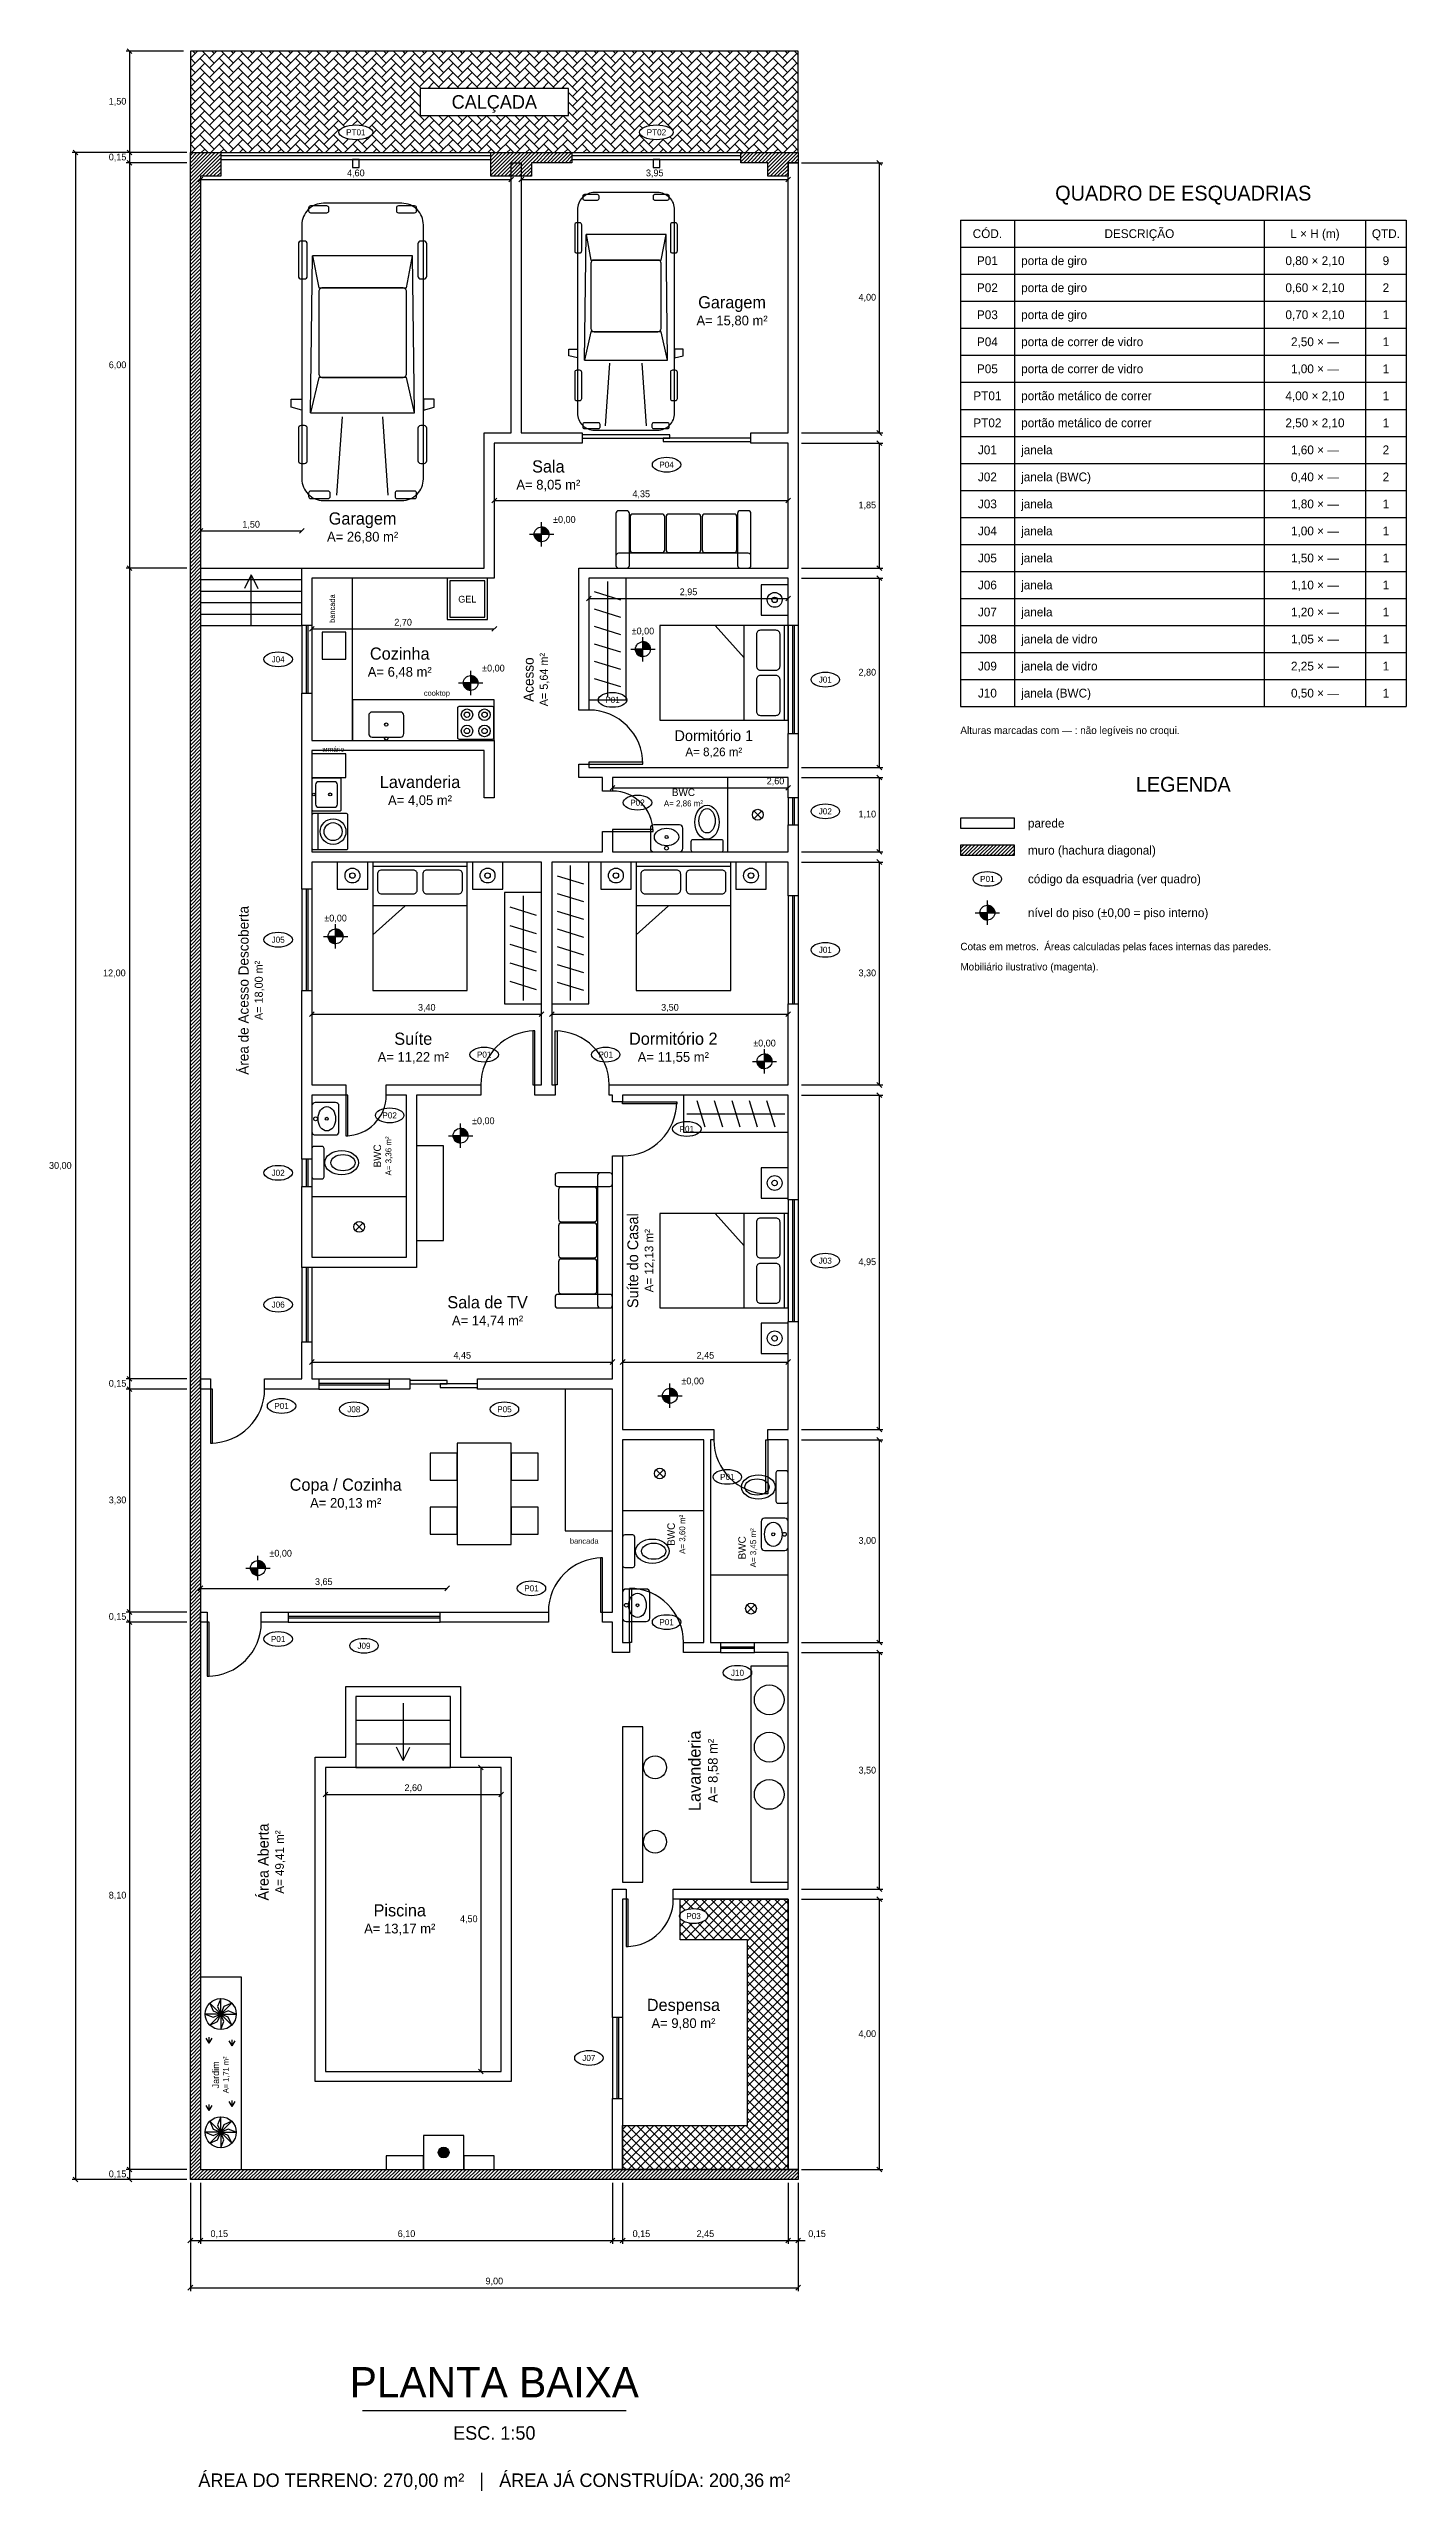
# Model space of a CAD drawing. Header units: millimetres. Extents: x -2095 to 18000, y -4612 to 31535.
import ezdxf
from ezdxf.enums import TextEntityAlignment as Align

# ---------------------------------------------------------------- set-up
doc = ezdxf.new("R2010")
doc.units = ezdxf.units.MM
for name, color, linetype in [('CALCADA', 8, 'Continuous'), ('COTAS', 150, 'Continuous'), ('ESQUADRIAS-ETIQ', 7, 'Continuous'), ('HACHURAS', 8, 'Continuous'), ('JANELAS', 4, 'Continuous'), ('LOUCAS', 7, 'Continuous'), ('MOBILIARIO', 6, 'Continuous'), ('MUROS', 7, 'Continuous'), ('NIVEIS', 7, 'Continuous'), ('NOTAS', 7, 'Continuous'), ('PAREDES', 7, 'Continuous'), ('PISCINA', 4, 'Continuous'), ('PORTAO', 2, 'Continuous'), ('PORTAS', 7, 'Continuous'), ('QUADROS', 7, 'Continuous'), ('TEXTOS', 7, 'Continuous'), ('VEGETACAO', 3, 'Continuous')]:
    doc.layers.add(name, color=color, linetype=linetype)
doc.dimstyles.get("Standard").update_dxf_attribs({"dimscale": 50, "dimtxt": 2, "dimasz": 0.18, "dimexe": 1, "dimexo": 1, "dimgap": 0.6, "dimtad": 1, "dimtih": 1, "dimtoh": 1, "dimlfac": 0.001, "dimzin": 0, "dimtxsty": 'Standard', "dimtsz": 1, "dimcen": 0.09, "dimadec": 0, "dimazin": 0, "dimtfac": 1, "dimtdec": 4, "dimtofl": 0, "dimtmove": 0, "dimatfit": 3, "dimfxl": 1, "dimtolj": 1, "dimtzin": 0, "dimarcsym": 0})

msp = doc.modelspace()

# ---------------------------------------------------------------- texts
at = {"layer": 'ESQUADRIAS-ETIQ'}
for s, p in [('PT01', (2450, 30300)), ('PT02', (6900, 30300)), ('P04', (7050, 25380)), ('J04', (1300, 22500)), ('J01', (9400, 22200)), ('P01', (6250, 21900)), ('P02', (6620, 20380)), ('J02', (9400, 20250)), ('J05', (1300, 18350)), ('J01', (9400, 18200)), ('P01', (4350, 16650)), ('P01', (6150, 16650)), ('P02', (2950, 15750)), ('P01', (7350, 15550)), ('J02', (1300, 14900)), ('J03', (9400, 13600)), ('J06', (1300, 12950)), ('P01', (1350, 11450)), ('J08', (2420, 11400)), ('P05', (4650, 11400)), ('P01', (7950, 10400)), ('P01', (5050, 8750)), ('P01', (1300, 8000)), ('P01', (7050, 8250)), ('J09', (2570, 7900)), ('J10', (8100, 7500)), ('P03', (7450, 3900)), ('J07', (5900, 1800))]:
    msp.add_text(s, height=90, dxfattribs=at).set_placement(p, align=Align.MIDDLE_CENTER)
at = {"layer": 'MOBILIARIO'}
msp.add_text('GEL', height=100, dxfattribs=at).set_placement((4100, 23390), align=Align.MIDDLE_CENTER)
at = {"layer": 'NIVEIS'}
for p in [(5370, 24490), (4320, 22290), (4170, 15590), (7270, 11740), (1170, 9190)]:
    msp.add_text('±0,00', height=100, dxfattribs=at).set_placement(p, align=Align.BOTTOM_LEFT)
for p in [(6700, 22920), (2150, 18670), (8500, 16820)]:
    msp.add_text('±0,00', height=100, dxfattribs=at).set_placement(p, align=Align.MIDDLE_CENTER)
at = {"layer": 'NOTAS'}
msp.add_text('bancada', height=80, rotation=90, dxfattribs=at).set_placement((2100, 23250), align=Align.MIDDLE_CENTER)
for s, height, p in [('cooktop', 80, (3650, 22000)), ('PLANTA BAIXA', 450, (4500, -3000)), ('ESC. 1:50', 200, (4500, -3750)), ('ÁREA DO TERRENO: 270,00 m²   |   ÁREA JÁ CONSTRUÍDA: 200,36 m²', 200, (4500, -4450))]:
    msp.add_text(s, height=height, dxfattribs=at).set_placement(p, align=Align.MIDDLE_CENTER)
for s, height, p in [('armário', 70, (1950, 21170)), ('bancada', 80, (5620, 9450))]:
    msp.add_text(s, height=height, dxfattribs=at).set_placement(p, align=Align.MIDDLE_LEFT)
at = {"layer": 'QUADROS'}
for s, height, p in [('QUADRO DE ESQUADRIAS', 220, (14700, 29400)), ('CÓD.', 130, (11800, 28800)), ('DESCRIÇÃO', 130, (14050, 28800)), ('L × H (m)', 130, (16650, 28800)), ('QTD.', 130, (17700, 28800)), ('P01', 130, (11800, 28400)), ('0,80 × 2,10', 130, (16650, 28400)), ('9', 130, (17700, 28400)), ('P02', 130, (11800, 28000)), ('0,60 × 2,10', 130, (16650, 28000)), ('2', 130, (17700, 28000)), ('P03', 130, (11800, 27600)), ('0,70 × 2,10', 130, (16650, 27600)), ('1', 130, (17700, 27600)), ('P04', 130, (11800, 27200)), ('2,50 × —', 130, (16650, 27200)), ('1', 130, (17700, 27200)), ('P05', 130, (11800, 26800)), ('1,00 × —', 130, (16650, 26800)), ('1', 130, (17700, 26800)), ('PT01', 130, (11800, 26400)), ('4,00 × 2,10', 130, (16650, 26400)), ('1', 130, (17700, 26400)), ('PT02', 130, (11800, 26000)), ('2,50 × 2,10', 130, (16650, 26000)), ('1', 130, (17700, 26000)), ('J01', 130, (11800, 25600)), ('1,60 × —', 130, (16650, 25600)), ('2', 130, (17700, 25600)), ('J02', 130, (11800, 25200)), ('0,40 × —', 130, (16650, 25200)), ('2', 130, (17700, 25200)), ('J03', 130, (11800, 24800)), ('1,80 × —', 130, (16650, 24800)), ('1', 130, (17700, 24800)), ('J04', 130, (11800, 24400)), ('1,00 × —', 130, (16650, 24400)), ('1', 130, (17700, 24400)), ('J05', 130, (11800, 24000)), ('1,50 × —', 130, (16650, 24000)), ('1', 130, (17700, 24000)), ('J06', 130, (11800, 23600)), ('1,10 × —', 130, (16650, 23600)), ('1', 130, (17700, 23600)), ('J07', 130, (11800, 23200)), ('1,20 × —', 130, (16650, 23200)), ('1', 130, (17700, 23200)), ('J08', 130, (11800, 22800)), ('1,05 × —', 130, (16650, 22800)), ('1', 130, (17700, 22800)), ('J09', 130, (11800, 22400)), ('2,25 × —', 130, (16650, 22400)), ('1', 130, (17700, 22400)), ('J10', 130, (11800, 22000)), ('0,50 × —', 130, (16650, 22000)), ('1', 130, (17700, 22000)), ('LEGENDA', 220, (14700, 20650)), ('P01', 90, (11800, 19250))]:
    msp.add_text(s, height=height, dxfattribs=at).set_placement(p, align=Align.MIDDLE_CENTER)
for s, height, p in [('porta de giro', 130, (12300, 28400)), ('porta de giro', 130, (12300, 28000)), ('porta de giro', 130, (12300, 27600)), ('porta de correr de vidro', 130, (12300, 27200)), ('porta de correr de vidro', 130, (12300, 26800)), ('portão metálico de correr', 130, (12300, 26400)), ('portão metálico de correr', 130, (12300, 26000)), ('janela', 130, (12300, 25600)), ('janela (BWC)', 130, (12300, 25200)), ('janela', 130, (12300, 24800)), ('janela', 130, (12300, 24400)), ('janela', 130, (12300, 24000)), ('janela', 130, (12300, 23600)), ('janela', 130, (12300, 23200)), ('janela de vidro', 130, (12300, 22800)), ('janela de vidro', 130, (12300, 22400)), ('janela (BWC)', 130, (12300, 22000)), ('Alturas marcadas com — : não legíveis no croqui.', 110, (11400, 21450)), ('parede', 130, (12400, 20075)), ('muro (hachura diagonal)', 130, (12400, 19675)), ('código da esquadria (ver quadro)', 130, (12400, 19250)), ('nível do piso (±0,00 = piso interno)', 130, (12400, 18750)), ('Cotas em metros.  Áreas calculadas pelas faces internas das paredes.', 110, (11400, 18250)), ('Mobiliário ilustrativo (magenta).', 110, (11400, 17950))]:
    msp.add_text(s, height=height, dxfattribs=at).set_placement(p, align=Align.MIDDLE_LEFT)
at = {"layer": 'TEXTOS'}
for s, height, p in [('CALÇADA', 200, (4500, 30750)), ('Garagem', 180, (8020, 27785)), ('A= 15,80 m²', 144, (8020, 27515)), ('Sala', 180, (5300, 25355)), ('A= 8,05 m²', 144, (5300, 25085)), ('Garagem', 180, (2550, 24585)), ('A= 26,80 m²', 144, (2550, 24315)), ('Cozinha', 180, (3100, 22585)), ('A= 6,48 m²', 144, (3100, 22315)), ('Dormitório 1', 160, (7750, 21370)), ('A= 8,26 m²', 128, (7750, 21130)), ('Lavanderia', 180, (3400, 20685)), ('A= 4,05 m²', 144, (3400, 20415)), ('A= 2,86 m²', 88, (7300, 20367.5)), ('BWC', 110, (7300, 20532.5)), ('A= 11,22 m²', 144, (3300, 16615)), ('Suíte', 180, (3300, 16885)), ('Dormitório 2', 180, (7150, 16885)), ('A= 11,55 m²', 144, (7150, 16615)), ('Sala de TV', 180, (4400, 12985)), ('A= 14,74 m²', 144, (4400, 12715)), ('Copa / Cozinha', 180, (2300, 10285)), ('A= 20,13 m²', 144, (2300, 10015)), ('Piscina', 180, (3100, 3985)), ('A= 13,17 m²', 144, (3100, 3715)), ('Despensa', 180, (7300, 2585)), ('A= 9,80 m²', 144, (7300, 2315))]:
    msp.add_text(s, height=height, dxfattribs=at).set_placement(p, align=Align.MIDDLE_CENTER)
for s, height, p in [('Acesso', 150, (5007.5, 22200)), ('A= 5,64 m²', 120, (5232.5, 22200)), ('Área de Acesso Descoberta', 150, (787.5, 17600)), ('A= 18,00 m²', 120, (1012.5, 17600)), ('BWC', 110, (2767.5, 15150)), ('A= 3,36 m²', 88, (2932.5, 15150)), ('Suíte do Casal', 160, (6550, 13600)), ('A= 12,13 m²', 128, (6790, 13600)), ('A= 3,60 m²', 88, (7282.5, 9550)), ('BWC', 110, (7117.5, 9550)), ('BWC', 110, (8167.5, 9350)), ('A= 3,45 m²', 88, (8332.5, 9350)), ('Lavanderia', 180, (7465, 6050)), ('A= 8,58 m²', 144, (7735, 6050)), ('Área Aberta', 160, (1080, 4700)), ('A= 49,41 m²', 128, (1320, 4700)), ('A= 1,71 m²', 80, (525, 1550)), ('Jardim', 100, (375, 1550))]:
    msp.add_text(s, height=height, rotation=90, dxfattribs=at).set_placement(p, align=Align.MIDDLE_CENTER)

# ---------------------------------------------------------------- blocks, each defined once
blk = doc.blocks.new('LAVATORIO')
blk.add_lwpolyline([(-190, 0), (190, 0, 0.414214), (240, 50), (240, 350, 0.414214), (190, 400), (-190, 400, 0.414214), (-240, 350), (-240, 50, 0.414214)], format="xyb", close=True)
for centre, radius in [((0, 55), 28), ((0, 220), 22)]:
    blk.add_circle(centre, radius)
blk.add_ellipse((0, 220), major_axis=(180, 0), ratio=0.722222)
blk = doc.blocks.new('VASO')
blk.add_lwpolyline([(-210, 0), (210, 0, 0.414214), (240, 30), (240, 150, 0.414214), (210, 180), (-210, 180, 0.414214), (-240, 150), (-240, 30, 0.414214)], format="xyb", close=True)
for centre, major_axis, ratio in [((0, 440), (0, 250), 0.72), ((0, 460), (0, 180), 0.666667)]:
    blk.add_ellipse(centre, major_axis=major_axis, ratio=ratio)
blk = doc.blocks.new('RALO')
for p, q in [((-55, -55), (55, 55)), ((-55, 55), (55, -55))]:
    blk.add_line(p, q)
blk.add_circle((0, 0), 80)
blk = doc.blocks.new('CARRO')
for p, q in [((-770, -900), (-740, 1420)), ((770, -900), (740, 1420)), ((-380, -2120), (-300, -960)), ((380, -2120), (300, -960))]:
    blk.add_line(p, q)
for points in [[(-580, -2200), (580, -2200, 0.414214), (900, -1880), (900, 1880, 0.414214), (580, 2200), (-580, 2200, 0.414214), (-900, 1880), (-900, -1880, 0.414214)], [(-770, 2060), (-530, 2060, 0.414214), (-500, 2090), (-500, 2130, 0.414214), (-530, 2160), (-770, 2160, 0.414214), (-800, 2130), (-800, 2090, 0.414214)], [(530, 2060), (770, 2060, 0.414214), (800, 2090), (800, 2130, 0.414214), (770, 2160), (530, 2160, 0.414214), (500, 2130), (500, 2090, 0.414214)], [(-910, 1080), (-860, 1080, 0.414214), (-820, 1120), (-820, 1600, 0.414214), (-860, 1640), (-910, 1640, 0.414214), (-950, 1600), (-950, 1120, 0.414214)], [(860, 1080), (910, 1080, 0.414214), (950, 1120), (950, 1600, 0.414214), (910, 1640), (860, 1640, 0.414214), (820, 1600), (820, 1120, 0.414214)], [(-590, -380), (590, -380, 0.414214), (650, -320), (650, 890, 0.414214), (590, 950), (-590, 950, 0.414214), (-650, 890), (-650, -320, 0.414214)], [(-910, -1650), (-860, -1650, 0.414214), (-820, -1610), (-820, -1130, 0.414214), (-860, -1090), (-910, -1090, 0.414214), (-950, -1130), (-950, -1610, 0.414214)], [(860, -1650), (910, -1650, 0.414214), (950, -1610), (950, -1130, 0.414214), (910, -1090), (860, -1090, 0.414214), (820, -1130), (820, -1610, 0.414214)], [(-770, -2170), (-510, -2170, 0.414214), (-480, -2140), (-480, -2090, 0.414214), (-510, -2060), (-770, -2060, 0.414214), (-800, -2090), (-800, -2140, 0.414214)], [(510, -2170), (770, -2170, 0.414214), (800, -2140), (800, -2090, 0.414214), (770, -2060), (510, -2060, 0.414214), (480, -2090), (480, -2140, 0.414214)]]:
    blk.add_lwpolyline(points, format="xyb", close=True)
for points in [[(-650, 950), (650, 950), (740, 1420), (-740, 1420)], [(-900, -860), (-1060, -820), (-1060, -700), (-900, -700)], [(-770, -900), (770, -900), (650, -380), (-650, -380)], [(900, -860), (1060, -820), (1060, -700), (900, -700)]]:
    blk.add_lwpolyline(points, close=True)
blk = doc.blocks.new('SOFA')
for points in [[(-960, 0), (-840, 0, 0.414214), (-800, 40), (-800, 810, 0.414214), (-840, 850), (-960, 850, 0.414214), (-1000, 810), (-1000, 40, 0.414214)], [(-750, 230), (-317, 230, 0.414214), (-277, 270), (-277, 760, 0.414214), (-317, 800), (-750, 800, 0.414214), (-790, 760), (-790, 270, 0.414214)], [(-217, 230), (217, 230, 0.414214), (257, 270), (257, 760, 0.414214), (217, 800), (-217, 800, 0.414214), (-257, 760), (-257, 270, 0.414214)], [(317, 230), (750, 230, 0.414214), (790, 270), (790, 760, 0.414214), (750, 800), (317, 800, 0.414214), (277, 760), (277, 270, 0.414214)], [(840, 0), (960, 0, 0.414214), (1000, 40), (1000, 810, 0.414214), (960, 850), (840, 850, 0.414214), (800, 810), (800, 40, 0.414214)], [(-960, 0), (960, 0, 0.414214), (1000, 40), (1000, 180, 0.414214), (960, 220), (-960, 220, 0.414214), (-1000, 180), (-1000, 40, 0.414214)]]:
    blk.add_lwpolyline(points, format="xyb", close=True)
blk = doc.blocks.new('PIA')
blk.add_lwpolyline([(-210, 50), (210, 50, 0.414214), (260, 100), (260, 370, 0.414214), (210, 420), (-210, 420, 0.414214), (-260, 370), (-260, 100, 0.414214)], format="xyb", close=True)
for centre in [(0, 235), (0, 30)]:
    blk.add_circle(centre, 25)
blk = doc.blocks.new('COOKTOP')
blk.add_lwpolyline([(-250, 20), (250, 20, 0.414214), (270, 40), (270, 480, 0.414214), (250, 500), (-250, 500, 0.414214), (-270, 480), (-270, 40, 0.414214)], format="xyb", close=True)
for centre, radius in [((-130, 380), 85), ((-130, 380), 40), ((130, 380), 85), ((130, 380), 40), ((-130, 140), 85), ((-130, 140), 40), ((130, 140), 85), ((130, 140), 40)]:
    blk.add_circle(centre, radius)
blk = doc.blocks.new('GELADEIRA')
for points in [[(-330, 0), (330, 0), (330, 680), (-330, 680)], [(-290, 40), (290, 40), (290, 640), (-290, 640)]]:
    blk.add_lwpolyline(points, close=True)
blk = doc.blocks.new('TANQUE')
for points in [[(-250, 0), (250, 0, 0.414214), (270, 20), (270, 460, 0.414214), (250, 480), (-250, 480, 0.414214), (-270, 460), (-270, 20, 0.414214)], [(-160, 60), (160, 60, 0.414214), (210, 110), (210, 370, 0.414214), (160, 420), (-160, 420, 0.414214), (-210, 370), (-210, 110, 0.414214)]]:
    blk.add_lwpolyline(points, format="xyb", close=True)
for centre, radius in [((0, 300), 25), ((0, 30), 22)]:
    blk.add_circle(centre, radius)
blk = doc.blocks.new('MAQ_LAVAR')
blk.add_line((-280, 90), (280, 90))
blk.add_lwpolyline([(-260, 0), (260, 0, 0.414214), (280, 20), (280, 540, 0.414214), (260, 560), (-260, 560, 0.414214), (-280, 540), (-280, 20, 0.414214)], format="xyb", close=True)
for radius in [200, 140]:
    blk.add_circle((0, 330), radius)
blk = doc.blocks.new('CAMA_CASAL')
for p, q in [((220, 650), (700, 1080)), ((-700, 650), (700, 650))]:
    blk.add_line(p, q)
for points in [[(-700, 0), (700, 0), (700, 1900), (-700, 1900)], [(-700, 0), (700, 0), (700, 60), (-700, 60)]]:
    blk.add_lwpolyline(points, close=True)
for points in [[(-570, 120), (-100, 120, 0.414214), (-40, 180), (-40, 410, 0.414214), (-100, 470), (-570, 470, 0.414214), (-630, 410), (-630, 180, 0.414214)], [(100, 120), (570, 120, 0.414214), (630, 180), (630, 410, 0.414214), (570, 470), (100, 470, 0.414214), (40, 410), (40, 180, 0.414214)]]:
    blk.add_lwpolyline(points, format="xyb", close=True)
blk = doc.blocks.new('CRIADO')
blk.add_lwpolyline([(-225, 0), (225, 0), (225, 400), (-225, 400)], close=True)
for radius in [110, 40]:
    blk.add_circle((0, 200), radius)
blk = doc.blocks.new('PLANTA')
for points in [[(0, 0), (-230, 0), (-111, -46)], [(0, 0), (-163, 163), (-111, 46)], [(0, 0), (-163, -163), (-46, -111)], [(0, 0), (0, 230), (-46, 111)], [(0, 0), (163, 163), (46, 111)], [(0, 0), (230, 0), (111, 46)], [(0, 0), (0, -230), (46, -111)], [(0, 0), (163, -163), (111, -46)]]:
    blk.add_lwpolyline(points, close=True)
blk.add_circle((0, 0), 230)
blk = doc.blocks.new('GRAMA')
for q in [(-45, 75), (0, 90), (45, 75)]:
    blk.add_line((0, 0), q)
blk = doc.blocks.new('NIVEL')
h = blk.add_hatch(color=256)
h.paths.add_polyline_path([(103, 38), (102, 41), (101, 44), (100, 46), (99, 49), (97, 51), (96, 54), (95, 56), (93, 58), (92, 61), (90, 63), (89, 65), (87, 68), (85, 70), (83, 72), (81, 74), (79, 76), (78, 78), (76, 80), (74, 82), (71, 84), (69, 85), (67, 87), (65, 89), (62, 91), (60, 92), (58, 94), (55, 95), (53, 96), (51, 98), (48, 99), (46, 100), (43, 101), (40, 102), (38, 103), (35, 104), (32, 105), (30, 106), (27, 107), (24, 107), (22, 108), (19, 108), (16, 109), (13, 109), (10, 109), (8, 110), (5, 110), (2, 110), (0, 110), (0, 0), (110, 0), (110, 6), (110, 7), (109, 11), (109, 13), (109, 17), (108, 19), (108, 22), (107, 25), (106, 28), (106, 30), (105, 33), (104, 36)])
h.paths.add_polyline_path([(0, -110), (0, 0), (-110, 0), (-110, -1), (-110, -4), (-110, -7), (-110, -10), (-109, -13), (-109, -15), (-108, -18), (-108, -21), (-107, -24), (-107, -26), (-106, -29), (-105, -32), (-104, -34), (-104, -37), (-103, -40), (-102, -42), (-100, -45), (-99, -47), (-98, -50), (-97, -52), (-95, -55), (-94, -57), (-92, -60), (-91, -62), (-89, -64), (-88, -66), (-86, -69), (-84, -71), (-82, -73), (-80, -75), (-78, -77), (-77, -79), (-74, -81), (-72, -83), (-70, -85), (-68, -86), (-66, -88), (-64, -90), (-61, -91), (-59, -93), (-57, -94), (-54, -96), (-52, -97), (-49, -98), (-47, -100), (-44, -101), (-42, -102), (-39, -103), (-36, -104), (-34, -105), (-31, -106), (-28, -106), (-26, -107), (-23, -108), (-20, -108), (-17, -109), (-15, -109), (-12, -109), (-9, -110), (-6, -110), (-3, -110), (-1, -110)])
for p, q in [((-180, 0), (180, 0)), ((0, -180), (0, 180))]:
    blk.add_line(p, q)
for points in [[(0, 0), (-110, 0, 0.414214), (0, -110)], [(0, 0), (110, 0, 0.414214), (0, 110)]]:
    blk.add_lwpolyline(points, format="xyb", close=True)
blk.add_circle((0, 0), 110)
blk = doc.blocks.new('*D1')
at = {"layer": 'COTAS', "color": 0}
for p, q in [((-865, 29965), (-935, 30035)), ((-50, 30000), (-950, 30000)), ((-50, 29850), (-950, 29850)), ((-865, 29815), (-935, 29885)), ((-900, 30000), (-900, 29850))]:
    blk.add_line(p, q, dxfattribs=at)
at = {"layer": 'COTAS', "color": 0, "insert": (-1078, 29925), "char_height": 100, "attachment_point": 5}
blk.add_mtext('0,15', dxfattribs=at)
blk = doc.blocks.new('*D2')
at = {"layer": 'COTAS', "color": 0}
for p, q in [((-50, 29850), (-950, 29850)), ((-865, 29815), (-935, 29885)), ((-900, 29850), (-900, 23850)), ((-865, 23815), (-935, 23885)), ((-50, 23850), (-950, 23850))]:
    blk.add_line(p, q, dxfattribs=at)
at = {"layer": 'COTAS', "color": 0, "insert": (-1078, 26850), "char_height": 100, "attachment_point": 5}
blk.add_mtext('6,00', dxfattribs=at)
blk = doc.blocks.new('*D3')
at = {"layer": 'COTAS', "color": 0}
for p, q in [((-865, 23815), (-935, 23885)), ((-50, 23850), (-950, 23850)), ((-900, 23850), (-900, 11850)), ((-50, 11850), (-950, 11850)), ((-865, 11815), (-935, 11885))]:
    blk.add_line(p, q, dxfattribs=at)
at = {"layer": 'COTAS', "color": 0, "insert": (-1125, 17850), "char_height": 100, "attachment_point": 5}
blk.add_mtext('12,00', dxfattribs=at)
blk = doc.blocks.new('*D4')
at = {"layer": 'COTAS', "color": 0}
for p, q in [((-50, 11850), (-950, 11850)), ((-50, 11700), (-950, 11700)), ((-865, 11815), (-935, 11885)), ((-865, 11665), (-935, 11735)), ((-900, 11850), (-900, 11700))]:
    blk.add_line(p, q, dxfattribs=at)
at = {"layer": 'COTAS', "color": 0, "insert": (-1078, 11775), "char_height": 100, "attachment_point": 5}
blk.add_mtext('0,15', dxfattribs=at)
blk = doc.blocks.new('*D5')
at = {"layer": 'COTAS', "color": 0}
for p, q in [((-50, 11700), (-950, 11700)), ((-865, 11665), (-935, 11735)), ((-900, 11700), (-900, 8400)), ((-50, 8400), (-950, 8400)), ((-865, 8365), (-935, 8435))]:
    blk.add_line(p, q, dxfattribs=at)
at = {"layer": 'COTAS', "color": 0, "insert": (-1078, 10050), "char_height": 100, "attachment_point": 5}
blk.add_mtext('3,30', dxfattribs=at)
blk = doc.blocks.new('*D6')
at = {"layer": 'COTAS', "color": 0}
for p, q in [((-50, 8400), (-950, 8400)), ((-865, 8365), (-935, 8435)), ((-900, 8400), (-900, 8250)), ((-50, 8250), (-950, 8250)), ((-865, 8215), (-935, 8285))]:
    blk.add_line(p, q, dxfattribs=at)
at = {"layer": 'COTAS', "color": 0, "insert": (-1078, 8325), "char_height": 100, "attachment_point": 5}
blk.add_mtext('0,15', dxfattribs=at)
blk = doc.blocks.new('*D7')
at = {"layer": 'COTAS', "color": 0}
for p, q in [((-50, 8250), (-950, 8250)), ((-865, 8215), (-935, 8285)), ((-900, 8250), (-900, 150)), ((-50, 150), (-950, 150)), ((-865, 115), (-935, 185))]:
    blk.add_line(p, q, dxfattribs=at)
at = {"layer": 'COTAS', "color": 0, "insert": (-1078, 4200), "char_height": 100, "attachment_point": 5}
blk.add_mtext('8,10', dxfattribs=at)
blk = doc.blocks.new('*D8')
at = {"layer": 'COTAS', "color": 0}
for p, q in [((-50, 150), (-950, 150)), ((-50, 0), (-950, 0)), ((-865, 115), (-935, 185)), ((-865, -35), (-935, 35)), ((-900, 150), (-900, 0))]:
    blk.add_line(p, q, dxfattribs=at)
at = {"layer": 'COTAS', "color": 0, "insert": (-1078, 75), "char_height": 100, "attachment_point": 5}
blk.add_mtext('0,15', dxfattribs=at)
blk = doc.blocks.new('*D9')
at = {"layer": 'COTAS', "color": 0}
for p, q in [((-1665, 29965), (-1735, 30035)), ((-50, 30000), (-1750, 30000)), ((-1700, 30000), (-1700, 0)), ((-50, 0), (-1750, 0)), ((-1665, -35), (-1735, 35))]:
    blk.add_line(p, q, dxfattribs=at)
at = {"layer": 'COTAS', "color": 0, "insert": (-1925, 15000), "char_height": 100, "attachment_point": 5}
blk.add_mtext('30,00', dxfattribs=at)
blk = doc.blocks.new('*D10')
at = {"layer": 'COTAS', "color": 0}
for p, q in [((9050, 29850), (10250, 29850)), ((10235, 29815), (10165, 29885)), ((10200, 29850), (10200, 25850)), ((9050, 25850), (10250, 25850)), ((10235, 25815), (10165, 25885))]:
    blk.add_line(p, q, dxfattribs=at)
at = {"layer": 'COTAS', "color": 0, "insert": (10022, 27850), "char_height": 100, "attachment_point": 5}
blk.add_mtext('4,00', dxfattribs=at)
blk = doc.blocks.new('*D11')
at = {"layer": 'COTAS', "color": 0}
for p, q in [((9050, 25700), (10250, 25700)), ((10235, 25665), (10165, 25735)), ((10200, 25700), (10200, 23850)), ((10235, 23815), (10165, 23885)), ((9050, 23850), (10250, 23850))]:
    blk.add_line(p, q, dxfattribs=at)
at = {"layer": 'COTAS', "color": 0, "insert": (10022, 24775), "char_height": 100, "attachment_point": 5}
blk.add_mtext('1,85', dxfattribs=at)
blk = doc.blocks.new('*D12')
at = {"layer": 'COTAS', "color": 0}
for p, q in [((9050, 23700), (10250, 23700)), ((10235, 23665), (10165, 23735)), ((10200, 23700), (10200, 20900)), ((9050, 20900), (10250, 20900)), ((10235, 20865), (10165, 20935))]:
    blk.add_line(p, q, dxfattribs=at)
at = {"layer": 'COTAS', "color": 0, "insert": (10022, 22300), "char_height": 100, "attachment_point": 5}
blk.add_mtext('2,80', dxfattribs=at)
blk = doc.blocks.new('*D13')
at = {"layer": 'COTAS', "color": 0}
for p, q in [((9050, 20750), (10250, 20750)), ((10235, 20715), (10165, 20785)), ((10200, 20750), (10200, 19650)), ((9050, 19650), (10250, 19650)), ((10235, 19615), (10165, 19685))]:
    blk.add_line(p, q, dxfattribs=at)
at = {"layer": 'COTAS', "color": 0, "insert": (10022, 20200), "char_height": 100, "attachment_point": 5}
blk.add_mtext('1,10', dxfattribs=at)
blk = doc.blocks.new('*D14')
at = {"layer": 'COTAS', "color": 0}
for p, q in [((10235, 19465), (10165, 19535)), ((9050, 19500), (10250, 19500)), ((10200, 19500), (10200, 16200)), ((9050, 16200), (10250, 16200)), ((10235, 16165), (10165, 16235))]:
    blk.add_line(p, q, dxfattribs=at)
at = {"layer": 'COTAS', "color": 0, "insert": (10022, 17850), "char_height": 100, "attachment_point": 5}
blk.add_mtext('3,30', dxfattribs=at)
blk = doc.blocks.new('*D15')
at = {"layer": 'COTAS', "color": 0}
for p, q in [((9050, 16050), (10250, 16050)), ((10235, 16015), (10165, 16085)), ((10200, 16050), (10200, 11100)), ((9050, 11100), (10250, 11100)), ((10235, 11065), (10165, 11135))]:
    blk.add_line(p, q, dxfattribs=at)
at = {"layer": 'COTAS', "color": 0, "insert": (10022, 13575), "char_height": 100, "attachment_point": 5}
blk.add_mtext('4,95', dxfattribs=at)
blk = doc.blocks.new('*D16')
at = {"layer": 'COTAS', "color": 0}
for p, q in [((9050, 10950), (10250, 10950)), ((10235, 10915), (10165, 10985)), ((10200, 10950), (10200, 7950)), ((10235, 7915), (10165, 7985)), ((9050, 7950), (10250, 7950))]:
    blk.add_line(p, q, dxfattribs=at)
at = {"layer": 'COTAS', "color": 0, "insert": (10022, 9450), "char_height": 100, "attachment_point": 5}
blk.add_mtext('3,00', dxfattribs=at)
blk = doc.blocks.new('*D17')
at = {"layer": 'COTAS', "color": 0}
for p, q in [((9050, 7800), (10250, 7800)), ((10235, 7765), (10165, 7835)), ((10200, 7800), (10200, 4300)), ((9050, 4300), (10250, 4300)), ((10235, 4265), (10165, 4335))]:
    blk.add_line(p, q, dxfattribs=at)
at = {"layer": 'COTAS', "color": 0, "insert": (10022, 6050), "char_height": 100, "attachment_point": 5}
blk.add_mtext('3,50', dxfattribs=at)
blk = doc.blocks.new('*D18')
at = {"layer": 'COTAS', "color": 0}
for p, q in [((9050, 4150), (10250, 4150)), ((10235, 4115), (10165, 4185)), ((10200, 4150), (10200, 150)), ((9050, 150), (10250, 150)), ((10235, 115), (10165, 185))]:
    blk.add_line(p, q, dxfattribs=at)
at = {"layer": 'COTAS', "color": 0, "insert": (10022, 2150), "char_height": 100, "attachment_point": 5}
blk.add_mtext('4,00', dxfattribs=at)
blk = doc.blocks.new('*D19')
at = {"layer": 'COTAS', "color": 0}
for p, q in [((0, -50), (0, -950)), ((150, -50), (150, -950)), ((-35, -935), (35, -865)), ((0, -900), (150, -900)), ((115, -935), (185, -865)), ((150, -900), (250, -900))]:
    blk.add_line(p, q, dxfattribs=at)
at = {"layer": 'COTAS', "color": 0, "insert": (428, -810), "char_height": 100, "attachment_point": 5}
blk.add_mtext('0,15', dxfattribs=at)
blk = doc.blocks.new('*D20')
at = {"layer": 'COTAS', "color": 0}
for p, q in [((150, -50), (150, -950)), ((6250, -50), (6250, -950)), ((115, -935), (185, -865)), ((150, -900), (6250, -900)), ((6215, -935), (6285, -865))]:
    blk.add_line(p, q, dxfattribs=at)
at = {"layer": 'COTAS', "color": 0, "insert": (3200, -810), "char_height": 100, "attachment_point": 5}
blk.add_mtext('6,10', dxfattribs=at)
blk = doc.blocks.new('*D21')
at = {"layer": 'COTAS', "color": 0}
for p, q in [((6250, -50), (6250, -950)), ((6400, -50), (6400, -950)), ((6215, -935), (6285, -865)), ((6250, -900), (6400, -900)), ((6365, -935), (6435, -865)), ((6400, -900), (6500, -900))]:
    blk.add_line(p, q, dxfattribs=at)
at = {"layer": 'COTAS', "color": 0, "insert": (6678, -810), "char_height": 100, "attachment_point": 5}
blk.add_mtext('0,15', dxfattribs=at)
blk = doc.blocks.new('*D22')
at = {"layer": 'COTAS', "color": 0}
for p, q in [((6400, -50), (6400, -950)), ((8850, -50), (8850, -950)), ((6365, -935), (6435, -865)), ((6400, -900), (8850, -900)), ((8815, -935), (8885, -865))]:
    blk.add_line(p, q, dxfattribs=at)
at = {"layer": 'COTAS', "color": 0, "insert": (7625, -810), "char_height": 100, "attachment_point": 5}
blk.add_mtext('2,45', dxfattribs=at)
blk = doc.blocks.new('*D23')
at = {"layer": 'COTAS', "color": 0}
for p, q in [((8850, -50), (8850, -950)), ((9000, -50), (9000, -950)), ((8815, -935), (8885, -865)), ((8850, -900), (9000, -900)), ((8965, -935), (9035, -865)), ((9000, -900), (9100, -900))]:
    blk.add_line(p, q, dxfattribs=at)
at = {"layer": 'COTAS', "color": 0, "insert": (9278, -810), "char_height": 100, "attachment_point": 5}
blk.add_mtext('0,15', dxfattribs=at)
blk = doc.blocks.new('*D24')
at = {"layer": 'COTAS', "color": 0}
for p, q in [((0, -50), (0, -1650)), ((9000, -50), (9000, -1650)), ((-35, -1635), (35, -1565)), ((0, -1600), (9000, -1600)), ((8965, -1635), (9035, -1565))]:
    blk.add_line(p, q, dxfattribs=at)
at = {"layer": 'COTAS', "color": 0, "insert": (4500, -1510), "char_height": 100, "attachment_point": 5}
blk.add_mtext('9,00', dxfattribs=at)
blk = doc.blocks.new('*D25')
at = {"layer": 'COTAS', "color": 0}
for p, q in [((115, 29565), (185, 29635)), ((150, 29600), (4750, 29600)), ((4715, 29565), (4785, 29635))]:
    blk.add_line(p, q, dxfattribs=at)
at = {"layer": 'COTAS', "color": 0, "insert": (2450, 29690), "char_height": 100, "attachment_point": 5}
blk.add_mtext('4,60', dxfattribs=at)
blk = doc.blocks.new('*D26')
at = {"layer": 'COTAS', "color": 0}
for p, q in [((4865, 29565), (4935, 29635)), ((4900, 29600), (8850, 29600)), ((8815, 29565), (8885, 29635))]:
    blk.add_line(p, q, dxfattribs=at)
at = {"layer": 'COTAS', "color": 0, "insert": (6875, 29690), "char_height": 100, "attachment_point": 5}
blk.add_mtext('3,95', dxfattribs=at)
blk = doc.blocks.new('*D27')
at = {"layer": 'COTAS', "color": 0}
for p, q in [((4465, 24815), (4535, 24885)), ((4500, 24850), (8850, 24850)), ((8815, 24815), (8885, 24885))]:
    blk.add_line(p, q, dxfattribs=at)
at = {"layer": 'COTAS', "color": 0, "insert": (6675, 24940), "char_height": 100, "attachment_point": 5}
blk.add_mtext('4,35', dxfattribs=at)
blk = doc.blocks.new('*D28')
at = {"layer": 'COTAS', "color": 0}
for p, q in [((115, 24365), (185, 24435)), ((150, 24400), (1650, 24400)), ((1615, 24365), (1685, 24435))]:
    blk.add_line(p, q, dxfattribs=at)
at = {"layer": 'COTAS', "color": 0, "insert": (900, 24490), "char_height": 100, "attachment_point": 5}
blk.add_mtext('1,50', dxfattribs=at)
blk = doc.blocks.new('*D29')
at = {"layer": 'COTAS', "color": 0}
for p, q in [((1765, 22915), (1835, 22985)), ((1800, 22950), (4500, 22950)), ((4465, 22915), (4535, 22985))]:
    blk.add_line(p, q, dxfattribs=at)
at = {"layer": 'COTAS', "color": 0, "insert": (3150, 23040), "char_height": 100, "attachment_point": 5}
blk.add_mtext('2,70', dxfattribs=at)
blk = doc.blocks.new('*D30')
at = {"layer": 'COTAS', "color": 0}
for p, q in [((5865, 23365), (5935, 23435)), ((5900, 23400), (8850, 23400)), ((8815, 23365), (8885, 23435))]:
    blk.add_line(p, q, dxfattribs=at)
at = {"layer": 'COTAS', "color": 0, "insert": (7375, 23490), "char_height": 100, "attachment_point": 5}
blk.add_mtext('2,95', dxfattribs=at)
blk = doc.blocks.new('*D31')
at = {"layer": 'COTAS', "color": 0}
for p, q in [((6215, 20565), (6285, 20635)), ((8815, 20565), (8885, 20635)), ((6250, 20600), (8850, 20600))]:
    blk.add_line(p, q, dxfattribs=at)
at = {"layer": 'COTAS', "color": 0, "insert": (8663, 20690), "char_height": 100, "attachment_point": 5}
blk.add_mtext('2,60', dxfattribs=at)
blk = doc.blocks.new('*D32')
at = {"layer": 'COTAS', "color": 0}
for p, q in [((1765, 17215), (1835, 17285)), ((1800, 17250), (5200, 17250)), ((5165, 17215), (5235, 17285))]:
    blk.add_line(p, q, dxfattribs=at)
at = {"layer": 'COTAS', "color": 0, "insert": (3500, 17340), "char_height": 100, "attachment_point": 5}
blk.add_mtext('3,40', dxfattribs=at)
blk = doc.blocks.new('*D33')
at = {"layer": 'COTAS', "color": 0}
for p, q in [((5315, 17215), (5385, 17285)), ((5350, 17250), (8850, 17250)), ((8815, 17215), (8885, 17285))]:
    blk.add_line(p, q, dxfattribs=at)
at = {"layer": 'COTAS', "color": 0, "insert": (7100, 17340), "char_height": 100, "attachment_point": 5}
blk.add_mtext('3,50', dxfattribs=at)
blk = doc.blocks.new('*D34')
at = {"layer": 'COTAS', "color": 0}
for p, q in [((1765, 12065), (1835, 12135)), ((1800, 12100), (6250, 12100)), ((6215, 12065), (6285, 12135))]:
    blk.add_line(p, q, dxfattribs=at)
at = {"layer": 'COTAS', "color": 0, "insert": (4025, 12190), "char_height": 100, "attachment_point": 5}
blk.add_mtext('4,45', dxfattribs=at)
blk = doc.blocks.new('*D35')
at = {"layer": 'COTAS', "color": 0}
for p, q in [((6365, 12065), (6435, 12135)), ((6400, 12100), (8850, 12100)), ((8815, 12065), (8885, 12135))]:
    blk.add_line(p, q, dxfattribs=at)
at = {"layer": 'COTAS', "color": 0, "insert": (7625, 12190), "char_height": 100, "attachment_point": 5}
blk.add_mtext('2,45', dxfattribs=at)
blk = doc.blocks.new('*D36')
at = {"layer": 'COTAS', "color": 0}
for p, q in [((115, 8715), (185, 8785)), ((150, 8750), (3800, 8750)), ((3765, 8715), (3835, 8785))]:
    blk.add_line(p, q, dxfattribs=at)
at = {"layer": 'COTAS', "color": 0, "insert": (1975, 8840), "char_height": 100, "attachment_point": 5}
blk.add_mtext('3,65', dxfattribs=at)
blk = doc.blocks.new('*D37')
at = {"layer": 'COTAS', "color": 0}
for p, q in [((1965, 5665), (2035, 5735)), ((2000, 5700), (4600, 5700)), ((4565, 5665), (4635, 5735))]:
    blk.add_line(p, q, dxfattribs=at)
at = {"layer": 'COTAS', "color": 0, "insert": (3300, 5790), "char_height": 100, "attachment_point": 5}
blk.add_mtext('2,60', dxfattribs=at)
blk = doc.blocks.new('*D38')
at = {"layer": 'COTAS', "color": 0}
for p, q in [((4335, 6065), (4265, 6135)), ((4300, 6100), (4300, 1600)), ((4335, 1565), (4265, 1635))]:
    blk.add_line(p, q, dxfattribs=at)
at = {"layer": 'COTAS', "color": 0, "insert": (4122, 3850), "char_height": 100, "attachment_point": 5}
blk.add_mtext('4,50', dxfattribs=at)
blk = doc.blocks.new('*D39')
at = {"layer": 'COTAS', "color": 0}
for p, q in [((-100, 31500), (-950, 31500)), ((-865, 31465), (-935, 31535)), ((-900, 31500), (-900, 30000)), ((-865, 29965), (-935, 30035)), ((-100, 30000), (-950, 30000))]:
    blk.add_line(p, q, dxfattribs=at)
at = {"layer": 'COTAS', "color": 0, "insert": (-1078, 30750), "char_height": 100, "attachment_point": 5}
blk.add_mtext('1,50', dxfattribs=at)

# ---------------------------------------------------------------- dimensions: what is measured, and where the dimension line sits
at = {"layer": 'COTAS'}
for base, p1, p2, picture, middle in [((-900, 30750), (-50, 31500), (-50, 30000), '*D39', (-1078.333, 30750)), ((-1700, 15000), (0, 30000), (0, 0), '*D9', (-1925, 15000)), ((-900, 29925), (0, 30000), (0, 29850), '*D1', (-1078.333, 29925)), ((-900, 26850), (0, 29850), (0, 23850), '*D2', (-1078.333, 26850)), ((10200, 27850), (9000, 29850), (9000, 25850), '*D10', (10021.667, 27850)), ((10200, 24775), (9000, 25700), (9000, 23850), '*D11', (10021.667, 24775)), ((-900, 17850), (0, 23850), (0, 11850), '*D3', (-1125, 17850)), ((10200, 22300), (9000, 23700), (9000, 20900), '*D12', (10021.667, 22300)), ((10200, 20200), (9000, 20750), (9000, 19650), '*D13', (10021.667, 20200)), ((10200, 17850), (9000, 19500), (9000, 16200), '*D14', (10021.667, 17850)), ((10200, 13575), (9000, 16050), (9000, 11100), '*D15', (10021.667, 13575)), ((-900, 11775), (0, 11850), (0, 11700), '*D4', (-1078.333, 11775)), ((-900, 10050), (0, 11700), (0, 8400), '*D5', (-1078.333, 10050)), ((10200, 9450), (9000, 10950), (9000, 7950), '*D16', (10021.667, 9450)), ((-900, 8325), (0, 8400), (0, 8250), '*D6', (-1078.333, 8325)), ((-900, 4200), (0, 8250), (0, 150), '*D7', (-1078.333, 4200)), ((10200, 6050), (9000, 7800), (9000, 4300), '*D17', (10021.667, 6050)), ((4300, 3850), (4300, 6100), (4300, 1600), '*D38', (4121.667, 3850)), ((10200, 2150), (9000, 4150), (9000, 150), '*D18', (10021.667, 2150)), ((-900, 75), (0, 150), (0, 0), '*D8', (-1078.333, 75))]:
    dim = msp.add_linear_dim(base=base, p1=p1, p2=p2, angle=90, dimstyle='Standard', dxfattribs=at)
    dim.commit()
    dim.dimension.update_dxf_attribs({"geometry": picture, "text_midpoint": middle})
for base, p1, p2, picture, middle in [((2450, 29600), (150, 29600), (4750, 29600), '*D25', (2450, 29690)), ((6875, 29600), (4900, 29600), (8850, 29600), '*D26', (6875, 29690)), ((6675, 24850), (4500, 24850), (8850, 24850), '*D27', (6675, 24940)), ((900, 24400), (150, 24400), (1650, 24400), '*D28', (900, 24490)), ((7375, 23400), (5900, 23400), (8850, 23400), '*D30', (7375, 23490)), ((3150, 22950), (1800, 22950), (4500, 22950), '*D29', (3150, 23040)), ((3500, 17250), (1800, 17250), (5200, 17250), '*D32', (3500, 17340)), ((7100, 17250), (5350, 17250), (8850, 17250), '*D33', (7100, 17340)), ((4025, 12100), (1800, 12100), (6250, 12100), '*D34', (4025, 12190)), ((7625, 12100), (6400, 12100), (8850, 12100), '*D35', (7625, 12190)), ((1975, 8750), (150, 8750), (3800, 8750), '*D36', (1975, 8840)), ((3300, 5700), (2000, 5700), (4600, 5700), '*D37', (3300, 5790)), ((75, -900), (0, 0), (150, 0), '*D19', (428.333, -810)), ((4500, -1600), (0, 0), (9000, 0), '*D24', (4500, -1510)), ((3200, -900), (150, 0), (6250, 0), '*D20', (3200, -810)), ((6325, -900), (6250, 0), (6400, 0), '*D21', (6678.333, -810)), ((7625, -900), (6400, 0), (8850, 0), '*D22', (7625, -810)), ((8925, -900), (8850, 0), (9000, 0), '*D23', (9278.333, -810))]:
    dim = msp.add_linear_dim(base=base, p1=p1, p2=p2, dimstyle='Standard', dxfattribs=at)
    dim.commit()
    dim.dimension.update_dxf_attribs({"geometry": picture, "text_midpoint": middle})
dim = msp.add_linear_dim(base=(7550, 20600), p1=(6250, 20600), p2=(8850, 20600), dimstyle='Standard', override={"dimjust": 2}, dxfattribs=at)
dim.commit()
dim.dimension.update_dxf_attribs({"geometry": '*D31', "text_midpoint": (8662.667, 20690)})

# ---------------------------------------------------------------- hatches: boundary and pattern name
at = {"layer": 'CALCADA'}
h = msp.add_hatch(dxfattribs=at)
h.set_pattern_fill('ESPINHA', color=256, scale=100, angle=45, style=0)
h.set_pattern_definition([(45, (0, 0), (1e-14, 141.42136), [300, -100]), (135, (70.71, -70.71), (1e-14, 141.42136), [300, -100])])
h.paths.add_polyline_path([(9000, 30000), (9000, 31500), (0, 31500), (0, 30000), (450, 30000), (4450, 30000), (5650, 30000), (8150, 30000)])
h.paths.add_polyline_path([(2700, 30300), (2699.022, 30309.722), (2696.094, 30319.368), (2691.241, 30328.862), (2684.5, 30338.13), (2675.923, 30347.1), (2665.579, 30355.701), (2653.547, 30363.866), (2639.922, 30371.532), (2624.81, 30378.637), (2608.331, 30385.128), (2590.612, 30390.951), (2571.793, 30396.064), (2552.021, 30400.424), (2531.45, 30403.998), (2510.242, 30406.759), (2488.562, 30408.684), (2466.581, 30409.758), (2444.469, 30409.973), (2422.402, 30409.328), (2400.55, 30407.827), (2379.085, 30405.482), (2358.175, 30402.311), (2337.983, 30398.34), (2318.669, 30393.599), (2300.382, 30388.126), (2283.266, 30381.963), (2267.455, 30375.158), (2253.073, 30367.765), (2240.232, 30359.842), (2229.033, 30351.451), (2219.563, 30342.657), (2211.896, 30333.529), (2206.093, 30324.138), (2202.199, 30314.559), (2200.245, 30304.866), (2200.245, 30295.134), (2202.199, 30285.441), (2206.093, 30275.862), (2211.896, 30266.471), (2219.563, 30257.343), (2229.033, 30248.549), (2240.232, 30240.158), (2253.073, 30232.235), (2267.455, 30224.842), (2283.266, 30218.037), (2300.382, 30211.874), (2318.669, 30206.401), (2337.983, 30201.66), (2358.175, 30197.689), (2379.085, 30194.518), (2400.55, 30192.173), (2422.402, 30190.672), (2444.469, 30190.027), (2466.581, 30190.242), (2488.562, 30191.316), (2510.242, 30193.241), (2531.45, 30196.002), (2552.021, 30199.576), (2571.793, 30203.936), (2590.612, 30209.049), (2608.331, 30214.872), (2624.81, 30221.363), (2639.922, 30228.468), (2653.547, 30236.134), (2665.579, 30244.299), (2675.923, 30252.9), (2684.5, 30261.87), (2691.241, 30271.138), (2696.094, 30280.632), (2699.022, 30290.278)], flags=0)
h.paths.add_polyline_path([(7150, 30300), (7149.022, 30309.722), (7146.094, 30319.368), (7141.241, 30328.862), (7134.5, 30338.13), (7125.923, 30347.1), (7115.579, 30355.701), (7103.547, 30363.866), (7089.922, 30371.532), (7074.81, 30378.637), (7058.331, 30385.128), (7040.612, 30390.951), (7021.793, 30396.064), (7002.021, 30400.424), (6981.45, 30403.998), (6960.242, 30406.759), (6938.562, 30408.684), (6916.581, 30409.758), (6894.469, 30409.973), (6872.402, 30409.328), (6850.55, 30407.827), (6829.085, 30405.482), (6808.175, 30402.311), (6787.983, 30398.34), (6768.669, 30393.599), (6750.382, 30388.126), (6733.266, 30381.963), (6717.455, 30375.158), (6703.073, 30367.765), (6690.232, 30359.842), (6679.033, 30351.451), (6669.563, 30342.657), (6661.896, 30333.529), (6656.093, 30324.138), (6652.199, 30314.559), (6650.245, 30304.866), (6650.245, 30295.134), (6652.199, 30285.441), (6656.093, 30275.862), (6661.896, 30266.471), (6669.563, 30257.343), (6679.033, 30248.549), (6690.232, 30240.158), (6703.073, 30232.235), (6717.455, 30224.842), (6733.266, 30218.037), (6750.382, 30211.874), (6768.669, 30206.401), (6787.983, 30201.66), (6808.175, 30197.689), (6829.085, 30194.518), (6850.55, 30192.173), (6872.402, 30190.672), (6894.469, 30190.027), (6916.581, 30190.242), (6938.562, 30191.316), (6960.242, 30193.241), (6981.45, 30196.002), (7002.021, 30199.576), (7021.793, 30203.936), (7040.612, 30209.049), (7058.331, 30214.872), (7074.81, 30221.363), (7089.922, 30228.468), (7103.547, 30236.134), (7115.579, 30244.299), (7125.923, 30252.9), (7134.5, 30261.87), (7141.241, 30271.138), (7146.094, 30280.632), (7149.022, 30290.278)], flags=0)
h.paths.add_polyline_path([(3400, 30550), (5600, 30550), (5600, 30950), (3400, 30950)], flags=0)
at = {"layer": 'HACHURAS'}
h = msp.add_hatch(dxfattribs=at)
h.set_pattern_fill('ANSI31', color=256, scale=12, style=0)
h.paths.add_polyline_path([(9000, 0), (9000, 150), (8850, 150), (6400, 150), (6250, 150), (150, 150), (150, 8250), (150, 8400), (150, 11700), (150, 11850), (150, 29650), (450, 29650), (450, 30000), (0, 30000), (0, 0)])
h = msp.add_hatch(dxfattribs=at)
h.set_pattern_fill('ANSI31', color=256, scale=12, style=0)
h.paths.add_polyline_path([(150, 11850), (150, 29650), (450, 29650), (450, 30000), (0, 30000), (0, 0), (9000, 0), (9000, 150), (8850, 150), (6400, 150), (6250, 150), (150, 150), (150, 8250), (150, 8400), (150, 11700)])
h = msp.add_hatch(dxfattribs=at)
h.set_pattern_fill('ANSI31', color=256, scale=12, style=0)
h.paths.add_polyline_path([(450, 29650), (450, 30000), (0, 30000), (0, 0), (9000, 0), (9000, 150), (8850, 150), (6400, 150), (6250, 150), (150, 150), (150, 8250), (150, 8400), (150, 11700), (150, 11850), (150, 29650)])
h = msp.add_hatch(dxfattribs=at)
h.set_pattern_fill('ANSI31', color=256, scale=12, style=0)
h.paths.add_polyline_path([(450, 29650), (450, 30000), (0, 30000), (0, 0), (9000, 0), (9000, 150), (8850, 150), (6400, 150), (6250, 150), (150, 150), (150, 8250), (150, 8400), (150, 11700), (150, 11850), (150, 29650)])
h = msp.add_hatch(dxfattribs=at)
h.set_pattern_fill('ANSI31', color=256, scale=12, style=0)
h.paths.add_polyline_path([(5650, 29850), (5650, 30000), (4450, 30000), (4450, 29650), (4750, 29650), (4750, 29850), (4900, 29850), (4900, 29650), (5050, 29650), (5050, 29850)])
h = msp.add_hatch(dxfattribs=at)
h.set_pattern_fill('ANSI31', color=256, scale=12, style=0)
h.paths.add_polyline_path([(5650, 29850), (5650, 30000), (4450, 30000), (4450, 29650), (4750, 29650), (4750, 29850), (4900, 29850), (4900, 29650), (5050, 29650), (5050, 29850)])
h = msp.add_hatch(dxfattribs=at)
h.set_pattern_fill('ANSI31', color=256, scale=12, style=0)
h.paths.add_polyline_path([(4900, 29650), (4900, 29850), (4750, 29850), (4750, 29650)])
h = msp.add_hatch(dxfattribs=at)
h.set_pattern_fill('ANSI31', color=256, scale=12, style=0)
h.paths.add_polyline_path([(9000, 29850), (9000, 30000), (8150, 30000), (8150, 29850), (8550, 29850), (8550, 29650), (8850, 29650), (8850, 29850)])
h = msp.add_hatch(dxfattribs=at)
h.set_pattern_fill('ANSI31', color=256, scale=12, style=0)
h.paths.add_polyline_path([(8850, 29650), (8850, 29850), (9000, 29850), (9000, 30000), (8150, 30000), (8150, 29850), (8550, 29850), (8550, 29650)])
h = msp.add_hatch(dxfattribs=at)
h.set_pattern_fill('ANSI31', color=256, scale=12, style=0)
h.paths.add_polyline_path([(9000, 29850), (9000, 30000), (8150, 30000), (8150, 29850), (8550, 29850), (8550, 29650), (8850, 29650), (8850, 29850)])
at = {"layer": 'MOBILIARIO'}
h = msp.add_hatch(dxfattribs=at)
h.set_pattern_fill('ANSI37', color=256, scale=30, style=0)
h.paths.add_polyline_path([(8850, 150), (8850, 4150), (7250, 4150), (7250, 3930.017), (7257.386, 3943.824), (7287.101, 3969.42), (7328.897, 3989.867), (7379.675, 4003.649), (7435.669, 4009.744), (7492.726, 4007.699), (7546.614, 3997.667), (7593.336, 3980.392), (7629.428, 3957.154), (7652.213, 3929.678), (7660, 3900), (7652.213, 3870.322), (7629.428, 3842.846), (7593.336, 3819.608), (7546.614, 3802.333), (7492.726, 3792.301), (7435.669, 3790.256), (7379.675, 3796.351), (7328.897, 3810.133), (7287.101, 3830.58), (7257.386, 3856.176), (7250, 3869.983), (7250, 3550), (8250, 3550), (8250, 800), (6400, 800), (6400, 150)])
msp.add_hatch(color=256, dxfattribs=at).paths.add_polyline_path([(3830, 400), (3822.078, 434.711), (3799.879, 462.547), (3767.802, 477.994), (3732.198, 477.994), (3700.121, 462.547), (3677.922, 434.711), (3670, 400), (3677.922, 365.289), (3700.121, 337.453), (3732.198, 322.006), (3767.802, 322.006), (3799.879, 337.453), (3822.078, 365.289)])
at = {"layer": 'QUADROS'}
h = msp.add_hatch(dxfattribs=at)
h.set_pattern_fill('ANSI31', color=256, scale=12, style=0)
h.paths.add_polyline_path([(12200, 19600), (12200, 19750), (11400, 19750), (11400, 19600)])

# ---------------------------------------------------------------- linework, layer by layer
at = {"layer": 'CALCADA'}
msp.add_lwpolyline([(0, 30000), (9000, 30000), (9000, 31500), (0, 31500)], close=True, dxfattribs=at)
at = {"layer": 'ESQUADRIAS-ETIQ'}
for centre, major_axis, ratio in [((2450, 30300), (250, 0), 0.44), ((6900, 30300), (250, 0), 0.44), ((7050, 25380), (210, 0), 0.523809524), ((1300, 22500), (210, 0), 0.523809524), ((9400, 22200), (210, 0), 0.523809524), ((6250, 21900), (210, 0), 0.523809524), ((6620, 20380), (210, 0), 0.523809524), ((9400, 20250), (210, 0), 0.523809524), ((1300, 18350), (210, 0), 0.523809524), ((9400, 18200), (210, 0), 0.523809524), ((4350, 16650), (210, 0), 0.523809524), ((6150, 16650), (210, 0), 0.523809524), ((2950, 15750), (210, 0), 0.523809524), ((7350, 15550), (210, 0), 0.523809524), ((1300, 14900), (210, 0), 0.523809524), ((9400, 13600), (210, 0), 0.523809524), ((1300, 12950), (210, 0), 0.523809524), ((1350, 11450), (210, 0), 0.523809524), ((2420, 11400), (210, 0), 0.523809524), ((4650, 11400), (210, 0), 0.523809524), ((7950, 10400), (210, 0), 0.523809524), ((5050, 8750), (210, 0), 0.523809524), ((7050, 8250), (210, 0), 0.523809524), ((1300, 8000), (210, 0), 0.523809524), ((2570, 7900), (210, 0), 0.523809524), ((8100, 7500), (210, 0), 0.523809524), ((7450, 3900), (210, 0), 0.523809524), ((5900, 1800), (210, 0), 0.523809524)]:
    msp.add_ellipse(centre, major_axis=major_axis, ratio=ratio, dxfattribs=at)
at = {"layer": 'JANELAS'}
for p, q in [((1650, 23000), (1650, 22000)), ((1713, 23000), (1713, 22000)), ((1737, 23000), (1737, 22000)), ((1800, 23000), (1800, 22000)), ((8850, 23000), (8850, 21400)), ((8913, 23000), (8913, 21400)), ((8937, 23000), (8937, 21400)), ((9000, 23000), (9000, 21400)), ((8850, 20450), (8850, 20050)), ((8913, 20450), (8913, 20050)), ((8937, 20450), (8937, 20050)), ((9000, 20450), (9000, 20050)), ((1650, 19100), (1650, 17600)), ((1713, 19100), (1713, 17600)), ((1737, 19100), (1737, 17600)), ((1800, 19100), (1800, 17600)), ((8850, 19000), (8850, 17400)), ((8913, 19000), (8913, 17400)), ((8937, 19000), (8937, 17400)), ((9000, 19000), (9000, 17400)), ((1650, 15100), (1650, 14700)), ((1713, 15100), (1713, 14700)), ((1737, 15100), (1737, 14700)), ((1800, 15100), (1800, 14700)), ((8850, 14500), (8850, 12700)), ((8913, 14500), (8913, 12700)), ((8937, 14500), (8937, 12700)), ((9000, 14500), (9000, 12700)), ((1650, 13500), (1650, 12400)), ((1713, 13500), (1713, 12400)), ((1737, 13500), (1737, 12400)), ((1800, 13500), (1800, 12400)), ((1900, 11850), (2950, 11850)), ((1900, 11787), (2950, 11787)), ((1900, 11763), (2950, 11763)), ((1900, 11700), (2950, 11700)), ((1450, 8400), (3700, 8400)), ((1450, 8337), (3700, 8337)), ((1450, 8313), (3700, 8313)), ((1450, 8250), (3700, 8250)), ((7850, 7950), (8350, 7950)), ((7850, 7887), (8350, 7887)), ((7850, 7863), (8350, 7863)), ((7850, 7800), (8350, 7800)), ((6250, 2400), (6250, 1200)), ((6313, 2400), (6313, 1200)), ((6337, 2400), (6337, 1200)), ((6400, 2400), (6400, 1200))]:
    msp.add_line(p, q, dxfattribs=at)
at = {"layer": 'LOUCAS'}
for p, q in [((7950, 20750), (7950, 19650)), ((1800, 14550), (3200, 14550)), ((6400, 9900), (7600, 9900)), ((7700, 8950), (8850, 8950))]:
    msp.add_line(p, q, dxfattribs=at)
at = {"layer": 'MOBILIARIO'}
for p, q in [((150, 23850), (1650, 23850)), ((150, 23680), (1650, 23680)), ((150, 23510), (1650, 23510)), ((900, 23750), (800, 23550)), ((900, 23000), (900, 23750)), ((900, 23750), (1000, 23550)), ((5980, 23502.9), (6370, 23382.9)), ((6175, 23650), (6175, 21950)), ((150, 23340), (1650, 23340)), ((150, 23170), (1650, 23170)), ((5980, 23245.7), (6370, 23125.7)), ((150, 23000), (1650, 23000)), ((5980, 22988.6), (6370, 22868.6)), ((5980, 22731.4), (6370, 22611.4)), ((5980, 22474.3), (6370, 22354.3)), ((5980, 22217.1), (6370, 22097.1)), ((5430, 19297.5), (5820, 19177.5)), ((5625, 19450), (5625, 17450)), ((4730, 18835), (5120, 18715)), ((4925, 19000), (4925, 17450)), ((5430, 19035), (5820, 18915)), ((4730, 18560), (5120, 18440)), ((5430, 18772.5), (5820, 18652.5)), ((5430, 18510), (5820, 18390)), ((4730, 18285), (5120, 18165)), ((5430, 18247.5), (5820, 18127.5)), ((4730, 18010), (5120, 17890)), ((4730, 17735), (5120, 17615)), ((5430, 17985), (5820, 17865)), ((5430, 17722.5), (5820, 17602.5)), ((7498.3, 15970), (7618.3, 15580)), ((7756.7, 15970), (7876.7, 15580)), ((8015, 15970), (8135, 15580)), ((8273.3, 15970), (8393.3, 15580)), ((8531.7, 15970), (8651.7, 15580)), ((7350, 15775), (8800, 15775))]:
    msp.add_line(p, q, dxfattribs=at)
for points in [[(1800, 21300), (2400, 21300), (2400, 23700), (1800, 23700)], [(5900, 21900), (6450, 21900), (6450, 23700), (5900, 23700)], [(1950, 22500), (2300, 22500), (2300, 22900), (1950, 22900)], [(2400, 21300), (4500, 21300), (4500, 21900), (2400, 21900)], [(1800, 20750), (2300, 20750), (2300, 21100), (1800, 21100)], [(5350, 17400), (5900, 17400), (5900, 19500), (5350, 19500)], [(4650, 17400), (5200, 17400), (5200, 19050), (4650, 19050)], [(7300, 15500), (8850, 15500), (8850, 16050), (7300, 16050)], [(3350, 13900), (3750, 13900), (3750, 15300), (3350, 15300)], [(5550, 9600), (6250, 9600), (6250, 11700), (5550, 11700)], [(3950, 9400), (4750, 9400), (4750, 10900), (3950, 10900)], [(3550, 10350), (3950, 10350), (3950, 10750), (3550, 10750)], [(4750, 10350), (5150, 10350), (5150, 10750), (4750, 10750)], [(3550, 9550), (3950, 9550), (3950, 9950), (3550, 9950)], [(4750, 9550), (5150, 9550), (5150, 9950), (4750, 9950)], [(8300, 4400), (8850, 4400), (8850, 7600), (8300, 7600)], [(6400, 4400), (6700, 4400), (6700, 6700), (6400, 6700)], [(7250, 4150), (8850, 4150), (8850, 150), (6400, 150), (6400, 800), (8250, 800), (8250, 3550), (7250, 3550)], [(3450, 150), (4050, 150), (4050, 650), (3450, 650)], [(2900, 150), (3450, 150), (3450, 350), (2900, 350)], [(4050, 150), (4500, 150), (4500, 350), (4050, 350)]]:
    msp.add_lwpolyline(points, close=True, dxfattribs=at)
for centre, radius in [((8570, 7100), 220), ((8570, 6400), 220), ((6880, 6100), 170), ((8570, 5700), 220), ((6880, 5000), 170), ((3750, 400), 80)]:
    msp.add_circle(centre, radius, dxfattribs=at)
at = {"layer": 'MUROS'}
for points in [[(0, 30000), (450, 30000), (450, 29650), (150, 29650), (150, 150), (9000, 150), (9000, 0), (0, 0)], [(4450, 30000), (5650, 30000), (5650, 29850), (5050, 29850), (5050, 29650), (4450, 29650)], [(8150, 30000), (9000, 30000), (9000, 29850), (8850, 29850), (8850, 29650), (8550, 29650), (8550, 29850), (8150, 29850)]]:
    msp.add_lwpolyline(points, close=True, dxfattribs=at)
at = {"layer": 'NOTAS'}
msp.add_line((2550, -3420), (6450, -3420), dxfattribs=at)
at = {"layer": 'PAREDES'}
for points in [[(1650, 23850), (4350, 23850), (4350, 25850), (4750, 25850), (4750, 29850), (4900, 29850), (4900, 25850), (5800, 25850), (5800, 25700), (4500, 25700), (4500, 23700), (1800, 23700), (1800, 23000), (1650, 23000)], [(5750, 23850), (8850, 23850), (8850, 25700), (8300, 25700), (8300, 25850), (8850, 25850), (8850, 29850), (9000, 29850), (9000, 23000), (8850, 23000), (8850, 23700), (5900, 23700), (5900, 21750), (5750, 21750)], [(1650, 22000), (1800, 22000), (1800, 21300), (4500, 21300), (4500, 20450), (4350, 20450), (4350, 21150), (1800, 21150), (1800, 19650), (6100, 19650), (6100, 19950), (6250, 19950), (6250, 19650), (8850, 19650), (8850, 20050), (9000, 20050), (9000, 19000), (8850, 19000), (8850, 19500), (5350, 19500), (5350, 16200), (5400, 16200), (5400, 16050), (5100, 16050), (5100, 16200), (5200, 16200), (5200, 19500), (1800, 19500), (1800, 19100), (1650, 19100)], [(5750, 20950), (5900, 20950), (5900, 20900), (8850, 20900), (8850, 21400), (9000, 21400), (9000, 20450), (8850, 20450), (8850, 20750), (6250, 20750), (6250, 20550), (6100, 20550), (6100, 20750), (5750, 20750)], [(1650, 17600), (1800, 17600), (1800, 16200), (2300, 16200), (2300, 16050), (1800, 16050), (1800, 15100), (1650, 15100)], [(6200, 16200), (8850, 16200), (8850, 17400), (9000, 17400), (9000, 14500), (8850, 14500), (8850, 16050), (6400, 16050), (6400, 15950), (6250, 15950), (6250, 16050), (6200, 16050)], [(1650, 14700), (1800, 14700), (1800, 13650), (3200, 13650), (3200, 16050), (2900, 16050), (2900, 16200), (4300, 16200), (4300, 16050), (3350, 16050), (3350, 13500), (1650, 13500)], [(4250, 11850), (6250, 11850), (6250, 15150), (6400, 15150), (6400, 11100), (7750, 11100), (7750, 10950), (7700, 10950), (7700, 7950), (7850, 7950), (7850, 7800), (7300, 7800), (7300, 7950), (7600, 7950), (7600, 10950), (6400, 10950), (6400, 7950), (6500, 7950), (6500, 7800), (6250, 7800), (6250, 8250), (6100, 8250), (6100, 8400), (6250, 8400), (6250, 11700), (4250, 11700)], [(7150, 4300), (8850, 4300), (8850, 7800), (8350, 7800), (8350, 7950), (8850, 7950), (8850, 10950), (8550, 10950), (8550, 11100), (8850, 11100), (8850, 12700), (9000, 12700), (9000, 150), (8850, 150), (8850, 4150), (7150, 4150)], [(1100, 11850), (1650, 11850), (1650, 12400), (1800, 12400), (1800, 11850), (1900, 11850), (1900, 11700), (1100, 11700)], [(150, 11850), (300, 11850), (300, 11700), (150, 11700)], [(2950, 11850), (3250, 11850), (3250, 11700), (2950, 11700)], [(150, 8400), (250, 8400), (250, 8250), (150, 8250)], [(1050, 8400), (1450, 8400), (1450, 8250), (1050, 8250)], [(3700, 8400), (5300, 8400), (5300, 8250), (3700, 8250)], [(6250, 4300), (6450, 4300), (6450, 4150), (6400, 4150), (6400, 2400), (6250, 2400)], [(6250, 1200), (6400, 1200), (6400, 150), (6250, 150)]]:
    msp.add_lwpolyline(points, close=True, dxfattribs=at)
at = {"layer": 'PISCINA'}
for p, q in [((3150, 7050), (3150, 6200)), ((2450, 6800), (3850, 6800)), ((2450, 6450), (3850, 6450)), ((3150, 6200), (3050, 6400)), ((3150, 6200), (3250, 6400))]:
    msp.add_line(p, q, dxfattribs=at)
for points in [[(1850, 6250), (2300, 6250), (2300, 7300), (4000, 7300), (4000, 6250), (4750, 6250), (4750, 1450), (1850, 1450)], [(2450, 6100), (3850, 6100), (3850, 7150), (2450, 7150)], [(2000, 1600), (4600, 1600), (4600, 6100), (2000, 6100)]]:
    msp.add_lwpolyline(points, close=True, dxfattribs=at)
at = {"layer": 'PORTAO'}
for points in [[(450, 29900), (4450, 29900), (4450, 29950), (450, 29950)], [(2400, 29780), (2500, 29780), (2500, 29900), (2400, 29900)], [(5650, 29900), (8150, 29900), (8150, 29950), (5650, 29950)], [(6850, 29780), (6950, 29780), (6950, 29900), (6850, 29900)]]:
    msp.add_lwpolyline(points, close=True, dxfattribs=at)
at = {"layer": 'PORTAS'}
for points in [[(5800, 25775), (7100, 25775), (7100, 25825), (5800, 25825)], [(7000, 25725), (8300, 25725), (8300, 25775), (7000, 25775)], [(5900, 20950), (6700, 20950), (6700, 20980), (5900, 20980)], [(6250, 19950), (6850, 19950), (6850, 19980), (6250, 19980)], [(5100, 16200), (5100, 17000), (5070, 17000), (5070, 16200)], [(5400, 16200), (5400, 17000), (5430, 17000), (5430, 16200)], [(2300, 16050), (2300, 15450), (2330, 15450), (2330, 16050)], [(6400, 15950), (7200, 15950), (7200, 15920), (6400, 15920)], [(300, 11700), (300, 10900), (330, 10900), (330, 11700)], [(3250, 11775), (3800, 11775), (3800, 11825), (3250, 11825)], [(3700, 11725), (4250, 11725), (4250, 11775), (3700, 11775)], [(8550, 10950), (8550, 10150), (8520, 10150), (8520, 10950)], [(6100, 8400), (6100, 9200), (6070, 9200), (6070, 8400)], [(6500, 7950), (6500, 8750), (6530, 8750), (6530, 7950)], [(250, 8250), (250, 7450), (280, 7450), (280, 8250)], [(6450, 4150), (6450, 3450), (6480, 3450), (6480, 4150)]]:
    msp.add_lwpolyline(points, close=True, dxfattribs=at)
for centre, radius, start, end in [((5900, 20950), 800, 0, 90), ((6250, 19950), 600, 0, 90), ((5100, 16200), 800, 90, 180), ((5400, 16200), 800, 0, 90), ((2300, 16050), 600, 270, 0), ((6400, 15950), 800, 270, 0), ((300, 11700), 800, 270, 0), ((8550, 10950), 800, 180, 270), ((6100, 8400), 800, 90, 180), ((6500, 7950), 800, 0, 90), ((250, 8250), 800, 270, 0), ((6450, 4150), 700, 270, 0)]:
    msp.add_arc(centre, radius, start, end, dxfattribs=at)
at = {"layer": 'QUADROS'}
for p, q in [((11400, 29000), (18000, 29000)), ((11400, 29000), (11400, 21800)), ((12200, 29000), (12200, 21800)), ((15900, 29000), (15900, 21800)), ((17400, 29000), (17400, 21800)), ((18000, 29000), (18000, 21800)), ((11400, 28600), (18000, 28600)), ((11400, 28200), (18000, 28200)), ((11400, 27800), (18000, 27800)), ((11400, 27400), (18000, 27400)), ((11400, 27000), (18000, 27000)), ((11400, 26600), (18000, 26600)), ((11400, 26200), (18000, 26200)), ((11400, 25800), (18000, 25800)), ((11400, 25400), (18000, 25400)), ((11400, 25000), (18000, 25000)), ((11400, 24600), (18000, 24600)), ((11400, 24200), (18000, 24200)), ((11400, 23800), (18000, 23800)), ((11400, 23400), (18000, 23400)), ((11400, 23000), (18000, 23000)), ((11400, 22600), (18000, 22600)), ((11400, 22200), (18000, 22200)), ((11400, 21800), (18000, 21800))]:
    msp.add_line(p, q, dxfattribs=at)
for points in [[(11400, 20000), (12200, 20000), (12200, 20150), (11400, 20150)], [(11400, 19600), (12200, 19600), (12200, 19750), (11400, 19750)]]:
    msp.add_lwpolyline(points, close=True, dxfattribs=at)
msp.add_ellipse((11800, 19250), major_axis=(210, 0), ratio=0.52, dxfattribs=at)
at = {"layer": 'TEXTOS'}
msp.add_lwpolyline([(3400, 30550), (5600, 30550), (5600, 30950), (3400, 30950)], close=True, dxfattribs=at)
at = {"layer": 'VEGETACAO'}
for p, q in [((150, 3000), (750, 3000)), ((750, 3000), (750, 150))]:
    msp.add_line(p, q, dxfattribs=at)

# ---------------------------------------------------------------- block references
at = {"layer": 'LOUCAS'}
for name, p in [('VASO', (7650, 19650)), ('RALO', (8400, 20200)), ('LAVATORIO', (7050, 19650)), ('RALO', (2500, 14100)), ('RALO', (6950, 10450)), ('RALO', (8300, 8450))]:
    msp.add_blockref(name, p, dxfattribs=at)
for name, p, rotation in [('LAVATORIO', (1800, 15700), -90), ('VASO', (1800, 15050), -90), ('VASO', (8850, 10250), 90), ('LAVATORIO', (8850, 9550), 90), ('VASO', (6400, 9300), -90), ('LAVATORIO', (6400, 8500), -90)]:
    msp.add_blockref(name, p, dxfattribs=dict(at, rotation=rotation))
at = {"layer": 'MOBILIARIO', "xscale": 0.8, "yscale": 0.8, "zscale": 0.8}
msp.add_blockref('CARRO', (6450, 27650), dxfattribs=at)
at = {"layer": 'MOBILIARIO'}
for name, p in [('CARRO', (2550, 27050)), ('SOFA', (7300, 23850)), ('PIA', (2900, 21300)), ('COOKTOP', (4225, 21300))]:
    msp.add_blockref(name, p, dxfattribs=at)
for name, p, xscale, yscale, zscale, rotation in [('GELADEIRA', (4100, 23700), 0.9, 0.9, 0.9, 180), ('TANQUE', (1800, 20500), 0.9, 0.9, 0.9, -90), ('MAQ_LAVAR', (1800, 19950), 0.95, 0.95, 0.95, -90)]:
    msp.add_blockref(name, p, dxfattribs=dict(at, xscale=xscale, yscale=yscale, zscale=zscale, rotation=rotation))
for name, p, rotation in [('CRIADO', (8850, 23380), 90), ('CAMA_CASAL', (8850, 22300), 90), ('CRIADO', (2400, 19500), 180), ('CAMA_CASAL', (3400, 19500), 180), ('CRIADO', (4400, 19500), 180), ('CRIADO', (6300, 19500), 180), ('CAMA_CASAL', (7300, 19500), 180), ('CRIADO', (8300, 19500), 180), ('SOFA', (6250, 13900), 90), ('CRIADO', (8850, 14750), 90), ('CAMA_CASAL', (8850, 13600), 90), ('CRIADO', (8850, 12450), 90)]:
    msp.add_blockref(name, p, dxfattribs=dict(at, rotation=rotation))
at = {"layer": 'NIVEIS'}
for p in [(5200, 24350), (6700, 22650), (4150, 22150), (2150, 18400), (8500, 16550), (4000, 15450), (7100, 11600), (1000, 9050)]:
    msp.add_blockref('NIVEL', p, dxfattribs=at)
at = {"layer": 'QUADROS'}
msp.add_blockref('NIVEL', (11800, 18750), dxfattribs=at)
at = {"layer": 'VEGETACAO'}
for name, p in [('PLANTA', (450, 2450)), ('GRAMA', (280, 2020)), ('GRAMA', (620, 1980)), ('GRAMA', (280, 1020)), ('GRAMA', (620, 1080)), ('PLANTA', (450, 700))]:
    msp.add_blockref(name, p, dxfattribs=at)

msp.set_redraw_order([(e.dxf.handle, doc.entitydb.next_handle()) for e in msp.query("TEXT MTEXT ATTDEF DIMENSION ARC_DIMENSION")])  # texts and dimensions are drawn at this point

doc.saveas('drawing.dxf')
